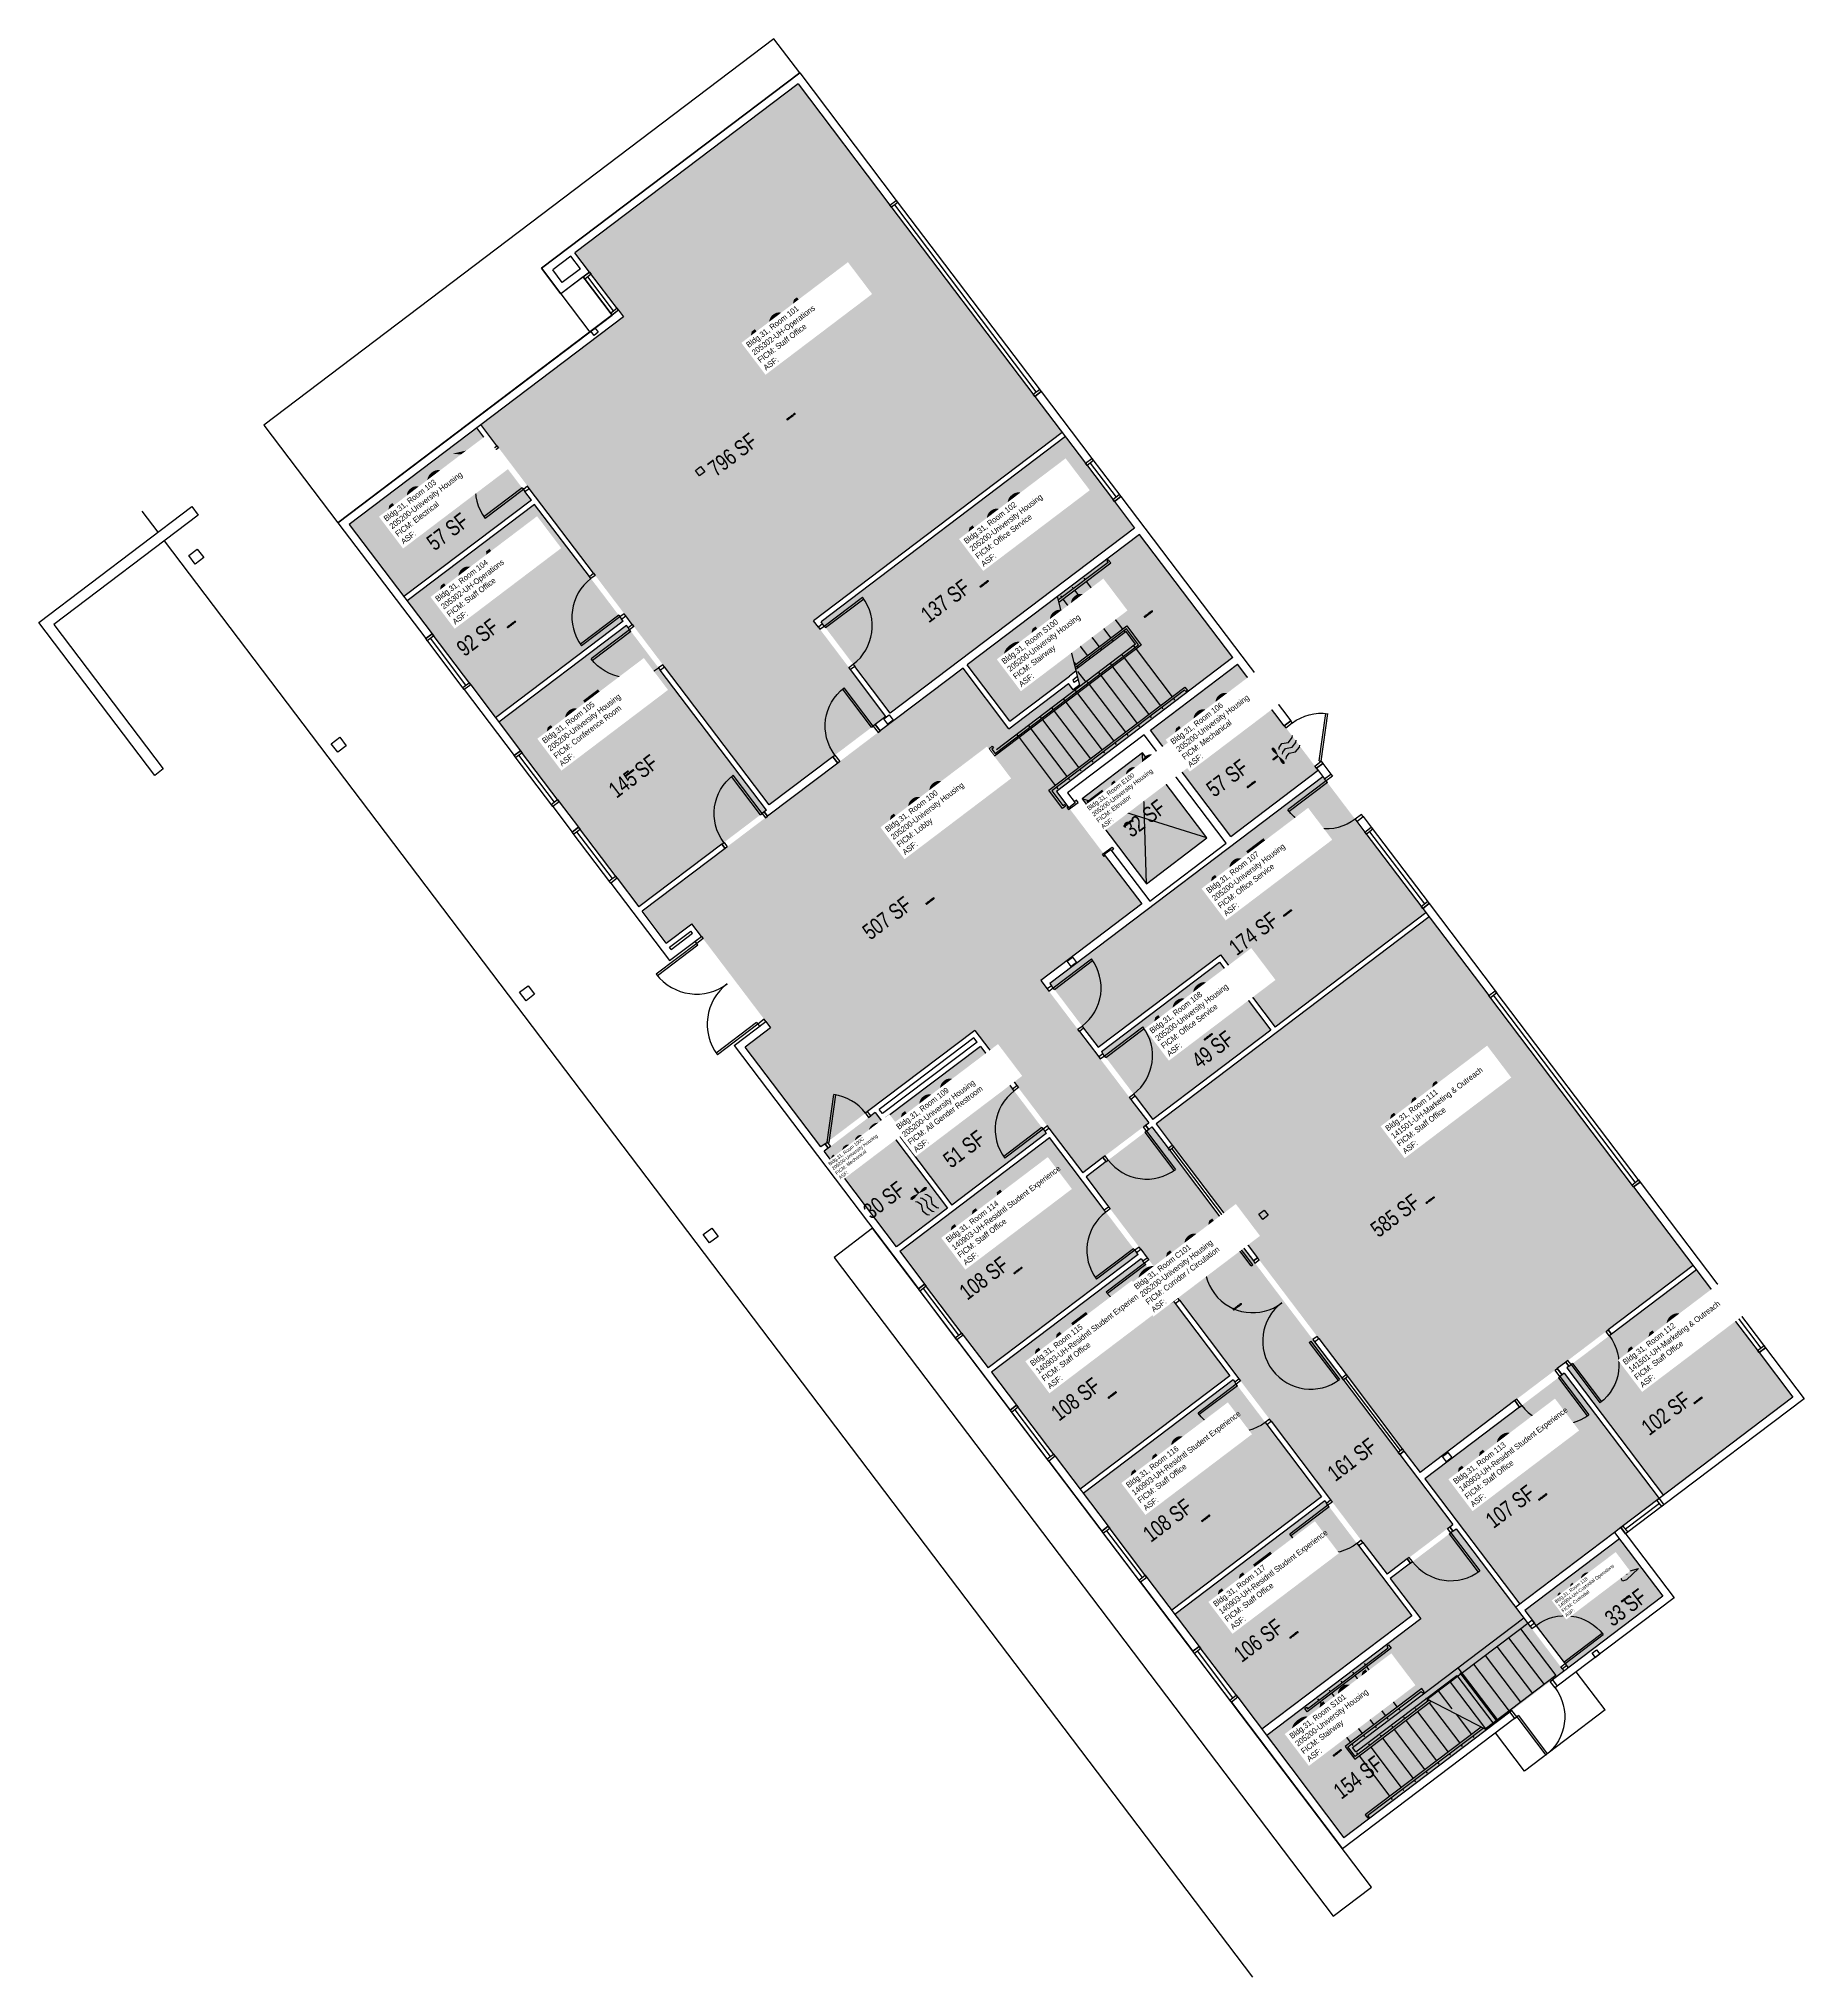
# Model space of a CAD drawing. Header units: inches. Extents: x 69224646 to 69225970, y 27679651 to 27681105.
import ezdxf
from ezdxf.enums import TextEntityAlignment as Align

# ---------------------------------------------------------------- set-up
doc = ezdxf.new("R2010")
doc.units = ezdxf.units.IN
doc.header["$LTSCALE"] = 10
doc.header["$MEASUREMENT"] = 0
doc.layers.get('0').update_dxf_attribs({"linetype": 'CONTINUOUS'})
for name, color, linetype in [('A-DOOR', 2, 'CONTINUOUS'), ('A-FLOR', 3, 'CONTINUOUS'), ('A-GLAZ', 1, 'CONTINUOUS'), ('A-IDEN-ICON', 4, 'CONTINUOUS'), ('A-IDEN-RNUM', 7, 'CONTINUOUS'), ('A-IDEN-SNUM', 4, 'CONTINUOUS'), ('A-IDEN-VNUM', 4, 'CONTINUOUS'), ('A-ROOF', 2, 'CONTINUOUS'), ('A-WALL', 5, 'CONTINUOUS'), ('AREA-TEXT', 3, 'CONTINUOUS'), ('Rooms-Category-Color', 7, 'CONTINUOUS'), ('Rooms-College-Color', 7, 'CONTINUOUS'), ('Rooms-Department-Color', 7, 'CONTINUOUS'), ('Rooms-Division-Color', 7, 'CONTINUOUS'), ('Rooms-Information', 7, 'CONTINUOUS')]:
    doc.layers.add(name, color=color, linetype=linetype)
doc.styles.add('CP_AREA', font='arial.ttf', dxfattribs={"height": 15})
doc.styles.add('CP_ROOMVNUMBER', font='arial.ttf', dxfattribs={"width": 0.85, "height": 0.075})
doc.styles.add('ROOMSNUMBER', font='TXT.SHX', dxfattribs={"height": 1})

# ---------------------------------------------------------------- blocks, each defined once
blk = doc.blocks.new('CPCUST')
for p, q in [((0.0171, -0.0639), (0.02, -0.0466)), ((0.0358, -0.0705), (0.0171, -0.0639)), ((0.0262, -0.0408), (0.0446, -0.0406)), ((0.0297, -0.0341), (0.0376, -0.0302)), ((0.1117, -0.0625), (0.0358, -0.0705)), ((0.0376, -0.0302), (0.0533, -0.0324)), ((0.0446, -0.0406), (0.0543, -0.0505)), ((0.0533, -0.0324), (0.0745, -0.0479)), ((0.0745, -0.0479), (0.1117, -0.0625))]:
    blk.add_line(p, q)
at = {"const_width": 0.015}
blk.add_lwpolyline([(-0.03, 0.05), (0.01, -0.0193)], dxfattribs=at)
at = {"const_width": 0.0075}
blk.add_lwpolyline([(-0.0332, 0.0481, 1), (-0.0268, 0.0519, 1)], format="xyb", close=True, dxfattribs=at)
blk.add_circle((0.0158, -0.0313), 0.0141)
blk = doc.blocks.new('CPELECT')
blk.add_lwpolyline([(0.062, 0.063, 0, 0.03, 0), (0.01, -0.017, 0.03, 0.03, 0), (-0.01, 0.007, 0.03, 0, 0), (-0.062, -0.073, 0.03, 0, 0)], format="xyseb")
blk = doc.blocks.new('CPMECH')
for p, q in [((0.005, 0.025), (0.015, 0.035)), ((0.015, 0.035), (0.045, 0.045)), ((0.015, -0.005), (0.045, 0.005)), ((0.045, 0.045), (0.085, 0.025)), ((0.045, 0.005), (0.085, -0.015)), ((0.085, 0.025), (0.125, 0.035)), ((0.125, 0.035), (0.135, 0.045)), ((0.125, -0.005), (0.135, 0.005)), ((0.005, -0.015), (0.015, -0.005)), ((0.005, -0.055), (0.015, -0.045)), ((0.015, -0.045), (0.045, -0.035)), ((0.045, -0.035), (0.085, -0.055)), ((0.085, -0.015), (0.125, -0.005)), ((0.085, -0.055), (0.125, -0.045)), ((0.125, -0.045), (0.135, -0.035))]:
    blk.add_line(p, q)
at = {"const_width": 0.0075}
blk.add_lwpolyline([(-0.068, -0.007, 1), (-0.062, -0.003, 1)], format="xyb", close=True, dxfattribs=at)
at = {"const_width": 0.015}
blk.add_lwpolyline([(-0.025, -0.005), (-0.065, -0.005)], dxfattribs=at)
for points in [[(-0.025, -0.005, 0, 0.02, 0), (-0.025, 0.035, 0.02, 0.02, 0), (-0.025, 0.055, 0.02, 0, 0), (-0.025, 0.065, 0, 0, 0)], [(-0.025, -0.005, 0, 0.02, 0), (-0.025, -0.045, 0.02, 0.02, 0), (-0.025, -0.065, 0.02, 0, 0), (-0.025, -0.075, 0, 0, 0)]]:
    blk.add_lwpolyline(points, format="xyseb")
blk = doc.blocks.new('d3f')
for p, q in [((0, 0), (0, 36)), ((1.5, 0), (1.5, 36)), ((1.5, 0), (0, 0)), ((0, 0), (0, 0))]:
    blk.add_line(p, q)
blk.add_arc((0, 0), 36, 0, 90)
blk = doc.blocks.new('d6f')
for p, q in [((0, 0), (0, 36)), ((1.5, 0), (1.5, 36)), ((70.5, 0), (70.5, 36)), ((72, 0), (72, 36)), ((1.5, 0), (0, 0)), ((70.5, 0), (72, 0))]:
    blk.add_line(p, q)
for centre, start, end in [((0, 0), 0, 90), ((72, 0), 90, 180)]:
    blk.add_arc(centre, 36, start, end)
blk = doc.blocks.new('d3f45d')
for p, q in [((0, 0), (25.5, 25.5)), ((1.1, -1.1), (26.5, 24.4)), ((1.1, -1.1), (0, 0))]:
    blk.add_line(p, q)
blk.add_arc((0, 0), 36, 0, 45)
blk = doc.blocks.new('d6f180d')
for p, q in [((0, 3.5), (-36, 3.5)), ((0, 2), (-36, 2)), ((0, 3.5), (0, 2)), ((72, 3.5), (108, 3.5)), ((72, 3.5), (72, 2)), ((72, 2), (108, 2))]:
    blk.add_line(p, q)
for centre in [(0, 2), (72, 2)]:
    blk.add_arc(centre, 36, 0, 180)
blk = doc.blocks.new('COL6X6')
blk.add_lwpolyline([(-3, 3), (3, 3), (3, -3), (-3, -3)], close=True)
blk = doc.blocks.new('COL8X8')
blk.add_lwpolyline([(-4, 4), (4, 4), (4, -4), (-4, -4)], close=True)
blk = doc.blocks.new('CPBATH')
at = {"color": 0, "linetype": 'ByBlock', "const_width": 0.0127}
for points in [[(0.0571, 0.0168, 0.861492), (-0.0551, 0, 1)], [(-0.0551, 0, 0.726902), (0.0487, -0.0337, 1)], [(0.0571, 0.0168, 0.729002), (-0.0084, -0.0042, 1)], [(-0.0084, -0.0042, 0.609468), (0.0487, -0.0337, 1)]]:
    blk.add_lwpolyline(points, format="xyb", dxfattribs=at)
at = {"color": 0, "linetype": 'ByBlock', "const_width": 0.00637}
for points in [[(0.0544, 0.0152, 1), (0.0599, 0.0184, 1)], [(0.0459, -0.0353, 1), (0.0515, -0.0321, 1)]]:
    blk.add_lwpolyline(points, format="xyb", close=True, dxfattribs=at)

msp = doc.modelspace()

# ---------------------------------------------------------------- hatches: boundary and pattern name
at = {"layer": 'Rooms-Category-Color', "true_color": 0xfa9ba3}
for points in [[(69225215.3, 27681071.2), (69225413.4, 27680809.7), (69225226.9, 27680668.4), (69225281.2, 27680596.7), (69225193.5, 27680530.3), (69224977.4, 27680815.7), (69225084.2, 27680896.6), (69225047.9, 27680944.4)], [(69225415.8, 27680806.6), (69225467.7, 27680738), (69225284.4, 27680599.1), (69225232.5, 27680667.7)], [(69225017.6, 27680755.8), (69225084.1, 27680668.2), (69224988.4, 27680595.7), (69224922, 27680683.4)], [(69225086.5, 27680665), (69225191.5, 27680526.3), (69225095.9, 27680453.8), (69224990.8, 27680592.5)], [(69225404.2, 27680396.3), (69225440.4, 27680348.5), (69225532.1, 27680417.9), (69225573.1, 27680363.7), (69225686.3, 27680449.4), (69225609, 27680551.5)], [(69225688.7, 27680446.3), (69225886.8, 27680184.8), (69225681.9, 27680029.6), (69225483.9, 27680291.1)], [(69225531.3, 27680412.3), (69225569.9, 27680361.3), (69225481.4, 27680294.3), (69225442.8, 27680345.3)], [(69225403.9, 27680280.7), (69225470.3, 27680193), (69225357.9, 27680107.9), (69225291.5, 27680195.6)], [(69225472.7, 27680189.8), (69225539.2, 27680102.1), (69225426.8, 27680017), (69225360.4, 27680104.7)], [(69225889.2, 27680181.6), (69225961.6, 27680086), (69225864.4, 27680012.3), (69225791.9, 27680107.9)], [(69225790, 27680103.9), (69225861.2, 27680009.9), (69225756.8, 27679930.8), (69225685.5, 27680024.8)], [(69225541.6, 27680098.9), (69225608, 27680011.3), (69225495.6, 27679926.1), (69225429.2, 27680013.8)], [(69225610.4, 27680008.1), (69225675.6, 27679922), (69225563.2, 27679836.8), (69225498, 27679922.9)]]:
    msp.add_hatch(color=241, dxfattribs=at).paths.add_polyline_path(points)
at = {"layer": 'Rooms-Category-Color', "true_color": 0xadadad}
for points in [[(69224974.2, 27680813.2), (69225015.2, 27680759), (69224919.6, 27680686.6), (69224878.5, 27680740.8)], [(69225409.1, 27680540.5), (69225541.4, 27680640.8), (69225471.3, 27680733.2), (69225342.2, 27680635.4), (69225374.2, 27680593.2), (69225424, 27680630.8), (69225426.6, 27680620.3), (69225421.7, 27680616.6), (69225418.1, 27680621.4), (69225373.4, 27680587.5)], [(69225373.4, 27680587.5), (69225339, 27680633), (69225098.3, 27680450.6), (69225116.4, 27680426.7), (69225135.5, 27680441.2), (69225194.7, 27680363.1), (69225175.6, 27680348.6), (69225232.3, 27680273.7), (69225347.9, 27680361.2), (69225428.8, 27680254.4), (69225478.3, 27680291.8), (69225397.3, 27680398.7), (69225473.1, 27680456), (69225409.1, 27680540.5)], [(69225545, 27680636), (69225605.4, 27680556.3), (69225540, 27680506.7), (69225479.7, 27680586.5)], [(69225473.7, 27680569.4), (69225522, 27680505.7), (69225476.6, 27680471.2), (69225428.3, 27680535)], [(69225352, 27680349.2), (69225401.5, 27680283.9), (69225330.6, 27680230.1), (69225281, 27680295.5)], [(69225273, 27680299.5), (69225234.8, 27680270.5), (69225289.1, 27680198.7), (69225327.4, 27680227.7)], [(69225480.7, 27680288.7), (69225431.3, 27680251.2), (69225657.1, 27679953.1), (69225706.5, 27679990.5)], [(69225708.9, 27679987.3), (69225659.5, 27679949.9), (69225682.4, 27679919.6), (69225566.9, 27679832.1), (69225624.8, 27679755.5), (69225789.8, 27679880.5)], [(69225831.4, 27679979.7), (69225864, 27679936.7), (69225793, 27679882.9), (69225760.4, 27679926)]]:
    msp.add_hatch(color=253, dxfattribs=at).paths.add_polyline_path(points)
at = {"layer": 'Rooms-College-Color', "true_color": 0xadadad}
for points in [[(69225215.3, 27681071.2), (69225413.4, 27680809.7), (69225226.9, 27680668.4), (69225281.2, 27680596.7), (69225193.5, 27680530.3), (69224977.4, 27680815.7), (69225084.2, 27680896.6), (69225047.9, 27680944.4)], [(69224974.2, 27680813.2), (69225015.2, 27680759), (69224919.6, 27680686.6), (69224878.5, 27680740.8)], [(69225415.8, 27680806.6), (69225467.7, 27680738), (69225284.4, 27680599.1), (69225232.5, 27680667.7)], [(69225017.6, 27680755.8), (69225084.1, 27680668.2), (69224988.4, 27680595.7), (69224922, 27680683.4)], [(69225409.1, 27680540.5), (69225541.4, 27680640.8), (69225471.3, 27680733.2), (69225342.2, 27680635.4), (69225374.2, 27680593.2), (69225424, 27680630.8), (69225426.6, 27680620.3), (69225421.7, 27680616.6), (69225418.1, 27680621.4), (69225373.4, 27680587.5)], [(69225086.5, 27680665), (69225191.5, 27680526.3), (69225095.9, 27680453.8), (69224990.8, 27680592.5)], [(69225373.4, 27680587.5), (69225339, 27680633), (69225098.3, 27680450.6), (69225116.4, 27680426.7), (69225135.5, 27680441.2), (69225194.7, 27680363.1), (69225175.6, 27680348.6), (69225232.3, 27680273.7), (69225347.9, 27680361.2), (69225428.8, 27680254.4), (69225478.3, 27680291.8), (69225397.3, 27680398.7), (69225473.1, 27680456), (69225409.1, 27680540.5)], [(69225545, 27680636), (69225605.4, 27680556.3), (69225540, 27680506.7), (69225479.7, 27680586.5)], [(69225473.7, 27680569.4), (69225522, 27680505.7), (69225476.6, 27680471.2), (69225428.3, 27680535)], [(69225404.2, 27680396.3), (69225440.4, 27680348.5), (69225532.1, 27680417.9), (69225573.1, 27680363.7), (69225686.3, 27680449.4), (69225609, 27680551.5)], [(69225688.7, 27680446.3), (69225886.8, 27680184.8), (69225681.9, 27680029.6), (69225483.9, 27680291.1)], [(69225531.3, 27680412.3), (69225569.9, 27680361.3), (69225481.4, 27680294.3), (69225442.8, 27680345.3)], [(69225352, 27680349.2), (69225401.5, 27680283.9), (69225330.6, 27680230.1), (69225281, 27680295.5)], [(69225273, 27680299.5), (69225234.8, 27680270.5), (69225289.1, 27680198.7), (69225327.4, 27680227.7)], [(69225403.9, 27680280.7), (69225470.3, 27680193), (69225357.9, 27680107.9), (69225291.5, 27680195.6)], [(69225480.7, 27680288.7), (69225431.3, 27680251.2), (69225657.1, 27679953.1), (69225706.5, 27679990.5)], [(69225472.7, 27680189.8), (69225539.2, 27680102.1), (69225426.8, 27680017), (69225360.4, 27680104.7)], [(69225889.2, 27680181.6), (69225961.6, 27680086), (69225864.4, 27680012.3), (69225791.9, 27680107.9)], [(69225790, 27680103.9), (69225861.2, 27680009.9), (69225756.8, 27679930.8), (69225685.5, 27680024.8)], [(69225541.6, 27680098.9), (69225608, 27680011.3), (69225495.6, 27679926.1), (69225429.2, 27680013.8)], [(69225610.4, 27680008.1), (69225675.6, 27679922), (69225563.2, 27679836.8), (69225498, 27679922.9)], [(69225708.9, 27679987.3), (69225659.5, 27679949.9), (69225682.4, 27679919.6), (69225566.9, 27679832.1), (69225624.8, 27679755.5), (69225789.8, 27679880.5)], [(69225831.4, 27679979.7), (69225864, 27679936.7), (69225793, 27679882.9), (69225760.4, 27679926)]]:
    msp.add_hatch(color=253, dxfattribs=at).paths.add_polyline_path(points)
at = {"layer": 'Rooms-Department-Color', "true_color": 0x604aed}
for points in [[(69225215.3, 27681071.2), (69225413.4, 27680809.7), (69225226.9, 27680668.4), (69225281.2, 27680596.7), (69225193.5, 27680530.3), (69224977.4, 27680815.7), (69225084.2, 27680896.6), (69225047.9, 27680944.4)], [(69225415.8, 27680806.6), (69225467.7, 27680738), (69225284.4, 27680599.1), (69225232.5, 27680667.7)], [(69225017.6, 27680755.8), (69225084.1, 27680668.2), (69224988.4, 27680595.7), (69224922, 27680683.4)], [(69225086.5, 27680665), (69225191.5, 27680526.3), (69225095.9, 27680453.8), (69224990.8, 27680592.5)], [(69225404.2, 27680396.3), (69225440.4, 27680348.5), (69225532.1, 27680417.9), (69225573.1, 27680363.7), (69225686.3, 27680449.4), (69225609, 27680551.5)], [(69225688.7, 27680446.3), (69225886.8, 27680184.8), (69225681.9, 27680029.6), (69225483.9, 27680291.1)], [(69225531.3, 27680412.3), (69225569.9, 27680361.3), (69225481.4, 27680294.3), (69225442.8, 27680345.3)], [(69225403.9, 27680280.7), (69225470.3, 27680193), (69225357.9, 27680107.9), (69225291.5, 27680195.6)], [(69225472.7, 27680189.8), (69225539.2, 27680102.1), (69225426.8, 27680017), (69225360.4, 27680104.7)], [(69225889.2, 27680181.6), (69225961.6, 27680086), (69225864.4, 27680012.3), (69225791.9, 27680107.9)], [(69225790, 27680103.9), (69225861.2, 27680009.9), (69225756.8, 27679930.8), (69225685.5, 27680024.8)], [(69225541.6, 27680098.9), (69225608, 27680011.3), (69225495.6, 27679926.1), (69225429.2, 27680013.8)], [(69225610.4, 27680008.1), (69225675.6, 27679922), (69225563.2, 27679836.8), (69225498, 27679922.9)]]:
    msp.add_hatch(color=173, dxfattribs=at).paths.add_polyline_path(points)
at = {"layer": 'Rooms-Department-Color', "true_color": 0xacacac}
for points in [[(69224974.2, 27680813.2), (69225015.2, 27680759), (69224919.6, 27680686.6), (69224878.5, 27680740.8)], [(69225409.1, 27680540.5), (69225541.4, 27680640.8), (69225471.3, 27680733.2), (69225342.2, 27680635.4), (69225374.2, 27680593.2), (69225424, 27680630.8), (69225426.6, 27680620.3), (69225421.7, 27680616.6), (69225418.1, 27680621.4), (69225373.4, 27680587.5)], [(69225373.4, 27680587.5), (69225339, 27680633), (69225098.3, 27680450.6), (69225116.4, 27680426.7), (69225135.5, 27680441.2), (69225194.7, 27680363.1), (69225175.6, 27680348.6), (69225232.3, 27680273.7), (69225347.9, 27680361.2), (69225428.8, 27680254.4), (69225478.3, 27680291.8), (69225397.3, 27680398.7), (69225473.1, 27680456), (69225409.1, 27680540.5)], [(69225545, 27680636), (69225605.4, 27680556.3), (69225540, 27680506.7), (69225479.7, 27680586.5)], [(69225473.7, 27680569.4), (69225522, 27680505.7), (69225476.6, 27680471.2), (69225428.3, 27680535)], [(69225352, 27680349.2), (69225401.5, 27680283.9), (69225330.6, 27680230.1), (69225281, 27680295.5)], [(69225273, 27680299.5), (69225234.8, 27680270.5), (69225289.1, 27680198.7), (69225327.4, 27680227.7)], [(69225480.7, 27680288.7), (69225431.3, 27680251.2), (69225657.1, 27679953.1), (69225706.5, 27679990.5)], [(69225708.9, 27679987.3), (69225659.5, 27679949.9), (69225682.4, 27679919.6), (69225566.9, 27679832.1), (69225624.8, 27679755.5), (69225789.8, 27679880.5)], [(69225831.4, 27679979.7), (69225864, 27679936.7), (69225793, 27679882.9), (69225760.4, 27679926)]]:
    msp.add_hatch(color=253, dxfattribs=at).paths.add_polyline_path(points)
at = {"layer": 'Rooms-Division-Color', "true_color": 0x604aed}
for points in [[(69225215.3, 27681071.2), (69225413.4, 27680809.7), (69225226.9, 27680668.4), (69225281.2, 27680596.7), (69225193.5, 27680530.3), (69224977.4, 27680815.7), (69225084.2, 27680896.6), (69225047.9, 27680944.4)], [(69225415.8, 27680806.6), (69225467.7, 27680738), (69225284.4, 27680599.1), (69225232.5, 27680667.7)], [(69225017.6, 27680755.8), (69225084.1, 27680668.2), (69224988.4, 27680595.7), (69224922, 27680683.4)], [(69225086.5, 27680665), (69225191.5, 27680526.3), (69225095.9, 27680453.8), (69224990.8, 27680592.5)], [(69225404.2, 27680396.3), (69225440.4, 27680348.5), (69225532.1, 27680417.9), (69225573.1, 27680363.7), (69225686.3, 27680449.4), (69225609, 27680551.5)], [(69225688.7, 27680446.3), (69225886.8, 27680184.8), (69225681.9, 27680029.6), (69225483.9, 27680291.1)], [(69225531.3, 27680412.3), (69225569.9, 27680361.3), (69225481.4, 27680294.3), (69225442.8, 27680345.3)], [(69225403.9, 27680280.7), (69225470.3, 27680193), (69225357.9, 27680107.9), (69225291.5, 27680195.6)], [(69225472.7, 27680189.8), (69225539.2, 27680102.1), (69225426.8, 27680017), (69225360.4, 27680104.7)], [(69225889.2, 27680181.6), (69225961.6, 27680086), (69225864.4, 27680012.3), (69225791.9, 27680107.9)], [(69225790, 27680103.9), (69225861.2, 27680009.9), (69225756.8, 27679930.8), (69225685.5, 27680024.8)], [(69225541.6, 27680098.9), (69225608, 27680011.3), (69225495.6, 27679926.1), (69225429.2, 27680013.8)], [(69225610.4, 27680008.1), (69225675.6, 27679922), (69225563.2, 27679836.8), (69225498, 27679922.9)]]:
    msp.add_hatch(color=173, dxfattribs=at).paths.add_polyline_path(points)
at = {"layer": 'Rooms-Division-Color', "true_color": 0xadadad}
for points in [[(69224974.2, 27680813.2), (69225015.2, 27680759), (69224919.6, 27680686.6), (69224878.5, 27680740.8)], [(69225409.1, 27680540.5), (69225541.4, 27680640.8), (69225471.3, 27680733.2), (69225342.2, 27680635.4), (69225374.2, 27680593.2), (69225424, 27680630.8), (69225426.6, 27680620.3), (69225421.7, 27680616.6), (69225418.1, 27680621.4), (69225373.4, 27680587.5)], [(69225373.4, 27680587.5), (69225339, 27680633), (69225098.3, 27680450.6), (69225116.4, 27680426.7), (69225135.5, 27680441.2), (69225194.7, 27680363.1), (69225175.6, 27680348.6), (69225232.3, 27680273.7), (69225347.9, 27680361.2), (69225428.8, 27680254.4), (69225478.3, 27680291.8), (69225397.3, 27680398.7), (69225473.1, 27680456), (69225409.1, 27680540.5)], [(69225545, 27680636), (69225605.4, 27680556.3), (69225540, 27680506.7), (69225479.7, 27680586.5)], [(69225473.7, 27680569.4), (69225522, 27680505.7), (69225476.6, 27680471.2), (69225428.3, 27680535)], [(69225352, 27680349.2), (69225401.5, 27680283.9), (69225330.6, 27680230.1), (69225281, 27680295.5)], [(69225273, 27680299.5), (69225234.8, 27680270.5), (69225289.1, 27680198.7), (69225327.4, 27680227.7)], [(69225480.7, 27680288.7), (69225431.3, 27680251.2), (69225657.1, 27679953.1), (69225706.5, 27679990.5)], [(69225708.9, 27679987.3), (69225659.5, 27679949.9), (69225682.4, 27679919.6), (69225566.9, 27679832.1), (69225624.8, 27679755.5), (69225789.8, 27679880.5)], [(69225831.4, 27679979.7), (69225864, 27679936.7), (69225793, 27679882.9), (69225760.4, 27679926)]]:
    msp.add_hatch(color=253, dxfattribs=at).paths.add_polyline_path(points)

# ---------------------------------------------------------------- linework, layer by layer
at = {"layer": 'A-DOOR'}
for points in [[(69224987.4, 27680795.7), (69224986.2, 27680797.3), (69224989.4, 27680799.7), (69224990.6, 27680798.1)], [(69225013.6, 27680767.8), (69225012.4, 27680769.4), (69225009.2, 27680767), (69225010.4, 27680765.4)], [(69225059.9, 27680700.1), (69225058.7, 27680701.6), (69225061.9, 27680704.1), (69225063.1, 27680702.5)], [(69225086, 27680672.2), (69225084.8, 27680673.8), (69225081.6, 27680671.4), (69225082.8, 27680669.8)], [(69225088.9, 27680661.8), (69225087.7, 27680663.4), (69225090.9, 27680665.8), (69225092.1, 27680664.2)], [(69225234.9, 27680664.5), (69225233.7, 27680666.1), (69225230.5, 27680663.7), (69225231.7, 27680662.1)], [(69225110.6, 27680633.1), (69225111.8, 27680631.5), (69225115, 27680633.9), (69225113.8, 27680635.5)], [(69225256.6, 27680635.8), (69225257.8, 27680634.2), (69225254.6, 27680631.8), (69225253.4, 27680633.4)], [(69225276.9, 27680585.9), (69225273.2, 27680590.7), (69225271.6, 27680589.5), (69225275.3, 27680584.7)], [(69225586, 27680591.8), (69225584.8, 27680593.4), (69225580, 27680589.7), (69225581.2, 27680588.1)], [(69225242.9, 27680567.7), (69225246.6, 27680562.9), (69225245, 27680561.7), (69225241.3, 27680566.5)], [(69225607.8, 27680563.1), (69225609, 27680561.5), (69225604.2, 27680557.9), (69225603, 27680559.4)], [(69225611.4, 27680548.3), (69225610.2, 27680549.9), (69225615, 27680553.5), (69225616.2, 27680551.9)], [(69225192.4, 27680521.9), (69225189.9, 27680525.1), (69225188.3, 27680523.9), (69225190.8, 27680520.7)], [(69225639.2, 27680521.6), (69225638, 27680523.2), (69225633.2, 27680519.6), (69225634.4, 27680518)], [(69225160.5, 27680497.7), (69225158.1, 27680500.9), (69225159.7, 27680502.1), (69225162.1, 27680498.9)], [(69225139.2, 27680426.4), (69225138, 27680428), (69225142.8, 27680431.6), (69225144, 27680430)], [(69225406.6, 27680393.1), (69225405.4, 27680394.7), (69225402.2, 27680392.3), (69225403.4, 27680390.7)], [(69225185.1, 27680365.8), (69225186.3, 27680364.3), (69225191.1, 27680367.9), (69225189.9, 27680369.5)], [(69225426.3, 27680360.4), (69225425.1, 27680362), (69225428.3, 27680364.4), (69225429.5, 27680362.8)], [(69225445.2, 27680342.1), (69225444, 27680343.7), (69225440.8, 27680341.3), (69225442, 27680339.7)], [(69225377.3, 27680315.8), (69225376.1, 27680317.4), (69225379.3, 27680319.8), (69225380.5, 27680318.2)], [(69225467, 27680313.4), (69225468.2, 27680311.8), (69225465, 27680309.4), (69225463.8, 27680311)], [(69225265.8, 27680299), (69225268.2, 27680295.8), (69225269.8, 27680297), (69225267.4, 27680300.2)], [(69225399.1, 27680287.1), (69225400.3, 27680285.5), (69225403.5, 27680287.9), (69225402.3, 27680289.5)], [(69225475.9, 27680290), (69225478.3, 27680286.8), (69225476.7, 27680285.6), (69225474.3, 27680288.8)], [(69225237.1, 27680277.3), (69225239.5, 27680274.1), (69225237.9, 27680272.9), (69225235.5, 27680276.1)], [(69225448, 27680263.9), (69225445.6, 27680267.1), (69225444, 27680265.9), (69225446.4, 27680262.7)], [(69225446.2, 27680224.9), (69225445, 27680226.5), (69225448.2, 27680228.9), (69225449.4, 27680227.3)], [(69225467.9, 27680196.2), (69225469.1, 27680194.6), (69225472.3, 27680197), (69225471.1, 27680198.6)], [(69225475.2, 27680186.6), (69225474, 27680188.2), (69225477.1, 27680190.6), (69225478.4, 27680189)], [(69225556.8, 27680188.2), (69225558, 27680186.6), (69225561.2, 27680189), (69225559.9, 27680190.6)], [(69225501.3, 27680158.8), (69225500.1, 27680160.3), (69225496.9, 27680157.9), (69225498.1, 27680156.3)], [(69225601.4, 27680129.2), (69225602.6, 27680127.6), (69225605.8, 27680130.1), (69225604.6, 27680131.6)], [(69225823, 27680136.5), (69225825.4, 27680133.3), (69225823.8, 27680132.1), (69225821.4, 27680135.3)], [(69225544, 27680095.8), (69225542.8, 27680097.4), (69225546, 27680099.8), (69225547.2, 27680098.2)], [(69225786.8, 27680101.5), (69225783.2, 27680106.3), (69225784.7, 27680107.5), (69225788.4, 27680102.7)], [(69225795.1, 27680110.4), (69225792.7, 27680113.5), (69225791.1, 27680112.3), (69225793.5, 27680109.2)], [(69225758.1, 27680079.8), (69225754.5, 27680084.6), (69225752.9, 27680083.4), (69225756.5, 27680078.6)], [(69225565.7, 27680067.1), (69225566.9, 27680065.5), (69225570.1, 27680067.9), (69225568.9, 27680069.5)], [(69225612.8, 27680004.9), (69225611.6, 27680006.5), (69225614.8, 27680008.9), (69225616, 27680007.3)], [(69225704.9, 27679984.3), (69225702.5, 27679987.5), (69225704.1, 27679988.7), (69225706.5, 27679985.5)], [(69225634.6, 27679976.2), (69225635.8, 27679974.6), (69225639, 27679977), (69225637.8, 27679978.6)], [(69225676.2, 27679962.6), (69225673.8, 27679965.8), (69225672.2, 27679964.6), (69225674.6, 27679961.4)], [(69225768.9, 27679914.8), (69225767.7, 27679916.4), (69225764.5, 27679914), (69225765.7, 27679912.4)], [(69225790.6, 27679886.1), (69225791.8, 27679884.5), (69225788.6, 27679882.1), (69225787.4, 27679883.7)], [(69225781.1, 27679873.9), (69225784.7, 27679869.1), (69225783.1, 27679867.9), (69225779.5, 27679872.7)], [(69225754.4, 27679846.2), (69225750.8, 27679850.9), (69225749.2, 27679849.7), (69225752.8, 27679845)]]:
    msp.add_lwpolyline(points, close=True, dxfattribs=at)
for points in [[(69225417.8, 27680529), (69225417, 27680528.4), (69225418.2, 27680526.8), (69225425.4, 27680532.2), (69225424.2, 27680533.8), (69225422.6, 27680532.6)], [(69225445.6, 27680492.3), (69225444.8, 27680491.7), (69225443.6, 27680493.3), (69225450.8, 27680498.7), (69225452, 27680497.1), (69225450.4, 27680495.9)]]:
    msp.add_lwpolyline(points, dxfattribs=at)
at = {"layer": 'A-FLOR'}
for p, q in [((69225429.7, 27680700.4), (69225430.6, 27680699.2)), ((69225431.5, 27680698), (69225458.7, 27680662.2)), ((69225426.9, 27680619.2), (69225410, 27680686.7)), ((69225412.2, 27680687.1), (69225413.1, 27680685.9)), ((69225414, 27680684.7), (69225441.2, 27680648.9)), ((69225420.9, 27680693.8), (69225421.8, 27680692.6)), ((69225422.7, 27680691.4), (69225449.9, 27680655.5)), ((69225415.5, 27680664.5), (69225432.4, 27680642.2)), ((69225461.3, 27680660.4), (69225423.7, 27680631.9)), ((69225450.8, 27680654.3), (69225451.7, 27680653.1)), ((69225459.6, 27680661), (69225460.5, 27680659.8)), ((69225468.5, 27680650.8), (69225461.3, 27680660.4)), ((69225468.5, 27680650.8), (69225364.1, 27680571.7)), ((69225433.3, 27680641), (69225434.2, 27680639.8)), ((69225442.1, 27680647.7), (69225443, 27680646.5)), ((69225458.2, 27680643), (69225459.1, 27680641.8)), ((69225460, 27680640.6), (69225487.2, 27680604.7)), ((69225466.9, 27680649.6), (69225467.9, 27680648.4)), ((69225468.8, 27680647.2), (69225495.9, 27680611.3)), ((69225422.4, 27680637.2), (69225423.6, 27680635.6)), ((69225424.5, 27680634.4), (69225425.4, 27680633.2)), ((69225440.6, 27680629.7), (69225441.6, 27680628.5)), ((69225442.5, 27680627.3), (69225469.6, 27680591.4)), ((69225449.4, 27680636.3), (69225450.3, 27680635.1)), ((69225451.2, 27680633.9), (69225478.4, 27680598.1)), ((69225414.3, 27680609.7), (69225415.2, 27680608.5)), ((69225423.1, 27680616.4), (69225424, 27680615.2)), ((69225424.9, 27680614), (69225452.1, 27680578.1)), ((69225431.9, 27680623), (69225432.8, 27680621.8)), ((69225433.7, 27680620.6), (69225460.9, 27680584.8)), ((69225496.8, 27680610.1), (69225497.7, 27680608.9)), ((69225396.8, 27680596.5), (69225397.7, 27680595.3)), ((69225405.6, 27680603.1), (69225406.5, 27680601.9)), ((69225407.4, 27680600.7), (69225434.6, 27680564.8)), ((69225416.2, 27680607.4), (69225443.3, 27680571.5)), ((69225479.3, 27680596.9), (69225480.2, 27680595.7)), ((69225488.1, 27680603.5), (69225489, 27680602.3)), ((69225379.3, 27680583.2), (69225380.2, 27680582)), ((69225381.1, 27680580.8), (69225408.2, 27680544.9)), ((69225388, 27680589.8), (69225388.9, 27680588.6)), ((69225389.8, 27680587.4), (69225417, 27680551.6)), ((69225398.6, 27680594.1), (69225425.8, 27680558.2)), ((69225461.8, 27680583.6), (69225462.7, 27680582.4)), ((69225470.5, 27680590.2), (69225471.4, 27680589)), ((69225444.2, 27680570.3), (69225445.1, 27680569.1)), ((69225453, 27680576.9), (69225453.9, 27680575.7)), ((69225476.6, 27680471.2), (69225473.7, 27680569.4)), ((69225426.7, 27680557), (69225427.6, 27680555.8)), ((69225435.5, 27680563.6), (69225436.4, 27680562.4)), ((69225409.2, 27680543.7), (69225410.1, 27680542.5)), ((69225417.9, 27680550.4), (69225418.8, 27680549.2)), ((69225522, 27680505.7), (69225428.3, 27680535)), ((69225687.3, 27679859.3), (69225765.8, 27679918.8)), ((69225757.1, 27679912.2), (69225783.6, 27679877.1)), ((69225765.8, 27679918.8), (69225792.4, 27679883.7)), ((69225739.5, 27679898.9), (69225766.1, 27679863.8)), ((69225748.3, 27679905.5), (69225774.9, 27679870.5)), ((69225640, 27679886.2), (69225640.9, 27679885)), ((69225641.8, 27679883.8), (69225664.8, 27679853.5)), ((69225722, 27679885.6), (69225748.6, 27679850.5)), ((69225730.8, 27679892.2), (69225757.3, 27679857.2)), ((69225622.5, 27679872.9), (69225623.4, 27679871.7)), ((69225624.3, 27679870.5), (69225647.2, 27679840.2)), ((69225631.2, 27679879.6), (69225632.1, 27679878.4)), ((69225633, 27679877.2), (69225656, 27679846.9)), ((69225704.5, 27679872.3), (69225731, 27679837.2)), ((69225711.8, 27679879.2), (69225739.6, 27679842.5)), ((69225783.6, 27679877.1), (69225730.7, 27679837)), ((69225604.9, 27679859.6), (69225605.8, 27679858.5)), ((69225606.7, 27679857.3), (69225629.7, 27679827)), ((69225613.7, 27679866.3), (69225614.6, 27679865.1)), ((69225615.5, 27679863.9), (69225638.5, 27679833.6)), ((69225678.2, 27679852.4), (69225679.1, 27679851.2)), ((69225731.6, 27679836.5), (69225686.3, 27679859.8)), ((69225686.9, 27679859), (69225687.8, 27679857.8)), ((69225688.7, 27679856.6), (69225711.7, 27679826.4)), ((69225706, 27679852.1), (69225695.7, 27679865.7)), ((69225648.1, 27679839.1), (69225649, 27679837.9)), ((69225656.9, 27679845.7), (69225657.8, 27679844.5)), ((69225660.6, 27679839.1), (69225661.5, 27679837.9)), ((69225665.7, 27679852.3), (69225666.6, 27679851.1)), ((69225669.4, 27679845.8), (69225670.3, 27679844.6)), ((69225671.2, 27679843.4), (69225694.2, 27679813.1)), ((69225680, 27679850), (69225702.9, 27679819.7)), ((69225709, 27679848.1), (69225720.5, 27679833)), ((69225630.6, 27679825.8), (69225631.5, 27679824.6)), ((69225639.4, 27679832.4), (69225640.3, 27679831.2)), ((69225643.1, 27679825.8), (69225644, 27679824.6)), ((69225644.9, 27679823.4), (69225667.8, 27679793.1)), ((69225651.9, 27679832.5), (69225652.8, 27679831.3)), ((69225653.7, 27679830.1), (69225676.6, 27679799.8)), ((69225662.4, 27679836.7), (69225685.4, 27679806.4)), ((69225712.6, 27679825.2), (69225713.5, 27679824)), ((69225721.4, 27679831.8), (69225722.3, 27679830.6)), ((69225634.3, 27679819.2), (69225635.2, 27679818)), ((69225636.1, 27679816.8), (69225659.1, 27679786.5)), ((69225695.1, 27679811.9), (69225696, 27679810.7)), ((69225703.8, 27679818.5), (69225704.7, 27679817.3)), ((69225677.5, 27679798.6), (69225678.4, 27679797.4)), ((69225686.3, 27679805.2), (69225687.2, 27679804)), ((69225660, 27679785.3), (69225660.9, 27679784.1)), ((69225668.8, 27679792), (69225669.7, 27679790.8))]:
    msp.add_line(p, q, dxfattribs=at)
for points in [[(69225411, 27680682.5), (69225449.9, 27680711.9), (69225448, 27680714.3), (69225446.8, 27680713.4), (69225447.8, 27680712.2), (69225410.6, 27680684.1)], [(69225422.9, 27680635.1), (69225461.9, 27680664.6), (69225472.7, 27680650.2), (69225362.7, 27680566.9), (69225358.5, 27680572.5), (69225360.9, 27680574.3), (69225361.8, 27680573.1), (69225360.6, 27680572.2), (69225363, 27680569), (69225470.6, 27680650.5), (69225461.6, 27680662.5), (69225423.3, 27680633.5)], [(69225688.8, 27679858.6), (69225633.2, 27679816.5), (69225627.8, 27679823.7), (69225682.8, 27679865.3), (69225683.7, 27679864.1), (69225684.9, 27679865), (69225683.1, 27679867.4), (69225625.7, 27679823.9), (69225632.9, 27679814.4), (69225690.3, 27679857.8)], [(69225727.7, 27679838.5), (69225640.7, 27679772.6), (69225642.6, 27679770.2), (69225643.8, 27679771.1), (69225642.8, 27679772.3), (69225729.2, 27679837.7)]]:
    msp.add_lwpolyline(points, dxfattribs=at)
for points in [[(69225416.1, 27680529.6), (69225413.7, 27680527.7), (69225403.5, 27680541.3), (69225505.5, 27680618.6), (69225507.3, 27680616.2), (69225506.1, 27680615.3), (69225505.2, 27680616.5), (69225405.6, 27680541), (69225414, 27680529.8), (69225415.2, 27680530.7)], [(69225428.3, 27680535), (69225476.6, 27680471.2), (69225522, 27680505.7), (69225473.7, 27680569.4)], [(69225658, 27679898), (69225657.1, 27679899.2), (69225658.3, 27679900.1), (69225660.1, 27679897.7), (69225597.2, 27679850), (69225595.4, 27679852.4), (69225596.6, 27679853.3), (69225597.5, 27679852.1)]]:
    msp.add_lwpolyline(points, close=True, dxfattribs=at)
at = {"layer": 'A-GLAZ'}
for p, q in [((69225284.2, 27680980.3), (69225392.9, 27680836.8)), ((69225394, 27680840.2), (69225287.8, 27680980.5)), ((69225288.9, 27680983.9), (69225397.6, 27680840.5)), ((69225080.5, 27680901.4), (69225058.8, 27680930)), ((69225054, 27680926.4), (69225075.8, 27680897.7)), ((69225076.9, 27680901.1), (69225057.6, 27680926.6)), ((69225430.9, 27680786.6), (69225452.6, 27680757.9)), ((69225434.5, 27680786.8), (69225453.8, 27680761.3)), ((69225435.7, 27680790.2), (69225457.4, 27680761.6)), ((69224964.9, 27680616.8), (69224935.9, 27680655.1)), ((69224966.1, 27680620.2), (69224939.5, 27680655.3)), ((69224969.7, 27680620.4), (69224940.7, 27680658.7)), ((69225031.3, 27680529.1), (69225002.3, 27680567.4)), ((69225032.5, 27680532.5), (69225005.9, 27680567.6)), ((69225036.1, 27680532.7), (69225007.1, 27680571)), ((69225074.8, 27680471.7), (69225045.8, 27680510)), ((69225076, 27680475.1), (69225049.4, 27680510.2)), ((69225079.6, 27680475.3), (69225050.6, 27680513.6)), ((69225640.4, 27680510), (69225683.9, 27680452.6)), ((69225644, 27680510.2), (69225685.1, 27680456)), ((69225645.2, 27680513.6), (69225688.7, 27680456.3)), ((69225846.9, 27680247.4), (69225738.2, 27680390.9)), ((69225842.1, 27680243.8), (69225733.4, 27680387.3)), ((69225843.3, 27680247.2), (69225737, 27680387.5)), ((69225495.9, 27680275.1), (69225539.4, 27680217.7)), ((69225492.8, 27680272.7), (69225536.2, 27680215.3)), ((69225495.6, 27680272.3), (69225536.6, 27680218.1)), ((69225334.4, 27680129), (69225305.5, 27680167.2)), ((69225309.1, 27680167.4), (69225335.6, 27680132.4)), ((69225339.2, 27680132.6), (69225310.2, 27680170.8)), ((69225914.6, 27680148.1), (69225936.3, 27680119.4)), ((69225918.2, 27680148.3), (69225937.5, 27680122.8)), ((69225919.3, 27680151.8), (69225941.1, 27680123.1)), ((69225623.2, 27680100.5), (69225666.7, 27680043.1)), ((69225626, 27680100.1), (69225667, 27680045.9)), ((69225626.4, 27680103), (69225669.8, 27680045.6)), ((69225403.3, 27680038.1), (69225374.3, 27680076.3)), ((69225377.9, 27680076.6), (69225404.5, 27680041.5)), ((69225408.1, 27680041.7), (69225379.1, 27680080)), ((69225861.2, 27680009.9), (69225832.5, 27679988.1)), ((69225861.4, 27680006.3), (69225835.9, 27679987)), ((69225864.8, 27680005.1), (69225836.1, 27679983.4)), ((69225472.1, 27679947.2), (69225443.1, 27679985.5)), ((69225446.7, 27679985.7), (69225473.3, 27679950.6)), ((69225476.9, 27679950.8), (69225447.9, 27679989.1)), ((69225545.1, 27679860.8), (69225516.1, 27679899)), ((69225540.3, 27679857.1), (69225511.4, 27679895.4)), ((69225541.5, 27679860.5), (69225515, 27679895.6))]:
    msp.add_line(p, q, dxfattribs=at)
for points in [[(69225288.9, 27680983.9), (69225290.2, 27680982.4), (69225285.4, 27680978.7), (69225284.2, 27680980.3)], [(69225058.8, 27680930), (69225060, 27680928.5), (69225055.2, 27680924.8), (69225054, 27680926.4)], [(69225079.3, 27680902.9), (69225080.5, 27680901.4), (69225075.8, 27680897.7), (69225074.6, 27680899.3)], [(69225396.4, 27680842.1), (69225397.6, 27680840.5), (69225392.9, 27680836.8), (69225391.6, 27680838.4)], [(69225435.7, 27680790.2), (69225436.9, 27680788.7), (69225432.1, 27680785), (69225430.9, 27680786.6)], [(69225456.2, 27680763.1), (69225457.4, 27680761.6), (69225452.6, 27680757.9), (69225451.4, 27680759.5)], [(69224940.7, 27680658.7), (69224941.9, 27680657.1), (69224937.1, 27680653.5), (69224935.9, 27680655.1)], [(69224968.5, 27680622), (69224969.7, 27680620.4), (69224964.9, 27680616.8), (69224963.7, 27680618.4)], [(69225007.1, 27680571), (69225008.3, 27680569.4), (69225003.5, 27680565.8), (69225002.3, 27680567.4)], [(69225034.9, 27680534.3), (69225036.1, 27680532.7), (69225031.3, 27680529.1), (69225030.1, 27680530.7)], [(69225050.6, 27680513.6), (69225051.8, 27680512), (69225047, 27680508.4), (69225045.8, 27680510)], [(69225645.2, 27680513.6), (69225646.4, 27680512.1), (69225641.6, 27680508.4), (69225640.4, 27680510)], [(69225078.4, 27680476.9), (69225079.6, 27680475.3), (69225074.8, 27680471.7), (69225073.6, 27680473.3)], [(69225687.5, 27680457.8), (69225688.7, 27680456.3), (69225683.9, 27680452.6), (69225682.7, 27680454.2)], [(69225738.2, 27680390.9), (69225739.4, 27680389.3), (69225734.6, 27680385.7), (69225733.4, 27680387.3)], [(69225495.9, 27680275.1), (69225497.1, 27680273.5), (69225494, 27680271.1), (69225492.8, 27680272.7)], [(69225845.7, 27680249), (69225846.9, 27680247.4), (69225842.1, 27680243.8), (69225840.9, 27680245.4)], [(69225538.2, 27680219.3), (69225539.4, 27680217.7), (69225536.2, 27680215.3), (69225535, 27680216.9)], [(69225310.2, 27680170.8), (69225311.4, 27680169.2), (69225306.7, 27680165.6), (69225305.5, 27680167.2)], [(69225919.3, 27680151.8), (69225920.5, 27680150.2), (69225915.8, 27680146.5), (69225914.6, 27680148.1)], [(69225338, 27680134.2), (69225339.2, 27680132.6), (69225334.4, 27680129), (69225333.2, 27680130.6)], [(69225939.9, 27680124.7), (69225941.1, 27680123.1), (69225936.3, 27680119.4), (69225935.1, 27680121)], [(69225626.4, 27680103), (69225627.6, 27680101.4), (69225624.4, 27680098.9), (69225623.2, 27680100.5)], [(69225379.1, 27680080), (69225380.3, 27680078.4), (69225375.5, 27680074.8), (69225374.3, 27680076.3)], [(69225406.8, 27680043.3), (69225408.1, 27680041.7), (69225403.3, 27680038.1), (69225402.1, 27680039.7)], [(69225668.6, 27680047.2), (69225669.8, 27680045.6), (69225666.7, 27680043.1), (69225665.4, 27680044.7)], [(69225861.2, 27680009.9), (69225864.8, 27680005.1), (69225863.2, 27680003.9), (69225859.6, 27680008.7)], [(69225447.9, 27679989.1), (69225449.1, 27679987.5), (69225444.3, 27679983.9), (69225443.1, 27679985.5)], [(69225834.1, 27679989.3), (69225837.7, 27679984.6), (69225836.1, 27679983.4), (69225832.5, 27679988.1)], [(69225475.7, 27679952.4), (69225476.9, 27679950.8), (69225472.1, 27679947.2), (69225470.9, 27679948.8)], [(69225516.1, 27679899), (69225517.3, 27679897.4), (69225512.6, 27679893.8), (69225511.4, 27679895.4)], [(69225543.9, 27679862.4), (69225545.1, 27679860.8), (69225540.3, 27679857.1), (69225539.1, 27679858.7)]]:
    msp.add_lwpolyline(points, close=True, dxfattribs=at)
at = {"layer": 'A-ROOF'}
for p, q in [((69225037.3, 27680913.7), (69225059, 27680885)), ((69224722.9, 27680750.8), (69224734.9, 27680734.9)), ((69224739.8, 27680728.5), (69225556.1, 27679650.8)), ((69225425, 27680630.4), (69225431.1, 27680622.4)), ((69225710.2, 27679883), (69225759.6, 27679920.4)), ((69225820.8, 27679851.3), (69225799, 27679880)), ((69225820.8, 27679851.3), (69225760.2, 27679805.4)), ((69225760.2, 27679805.4), (69225738.5, 27679834.1))]:
    msp.add_line(p, q, dxfattribs=at)
for points in [[(69225054, 27680926.4), (69225037.3, 27680913.7), (69225022.8, 27680932.9), (69225216.5, 27681079.6), (69225197.2, 27681105.1), (69224814.6, 27680815.3), (69224870.1, 27680741.9), (69225075.8, 27680897.7)], [(69225242.3, 27680190.9), (69225616.7, 27679696.7), (69225645.4, 27679718.4), (69225271, 27680212.7)]]:
    msp.add_lwpolyline(points, close=True, dxfattribs=at)
at = {"layer": 'A-WALL'}
for p, q in [((69225216.5, 27681079.6), (69225022.8, 27680932.9)), ((69225216.5, 27681079.6), (69225288.9, 27680983.9)), ((69225215.3, 27681071.2), (69225047.9, 27680944.4)), ((69225215.3, 27681071.2), (69225284.2, 27680980.3)), ((69225284.2, 27680980.3), (69225288.9, 27680983.9)), ((69225058.8, 27680930), (69225047.9, 27680944.4)), ((69225022.8, 27680932.9), (69225037.3, 27680913.7)), ((69225044.7, 27680942), (69225031.2, 27680931.7)), ((69225038.4, 27680922.2), (69225031.2, 27680931.7)), ((69225058.8, 27680930), (69225037.3, 27680913.7)), ((69225052, 27680932.4), (69225038.4, 27680922.2)), ((69225052, 27680932.4), (69225044.7, 27680942)), ((69225080.5, 27680901.4), (69224870.1, 27680741.9)), ((69225080.5, 27680901.4), (69225084.2, 27680896.6)), ((69225084.2, 27680896.6), (69224878.5, 27680740.8)), ((69225392.9, 27680836.8), (69225397.6, 27680840.5)), ((69225392.9, 27680836.8), (69225430.9, 27680786.6)), ((69225397.6, 27680840.5), (69225435.7, 27680790.2)), ((69224986.2, 27680797.3), (69224974.2, 27680813.2)), ((69224989.4, 27680799.7), (69224977.4, 27680815.7)), ((69224986.2, 27680797.3), (69224989.4, 27680799.7)), ((69225413.4, 27680809.7), (69225226.9, 27680668.4)), ((69225415.8, 27680806.6), (69225232.5, 27680667.7)), ((69225430.9, 27680786.6), (69225435.7, 27680790.2)), ((69225015.2, 27680759), (69224919.6, 27680686.6)), ((69225017.6, 27680755.8), (69224922, 27680683.4)), ((69225010.4, 27680765.4), (69225013.6, 27680767.8)), ((69225015.2, 27680759), (69225010.4, 27680765.4)), ((69225061.9, 27680704.1), (69225013.6, 27680767.8)), ((69225058.7, 27680701.6), (69225017.6, 27680755.8)), ((69225452.6, 27680757.9), (69225457.4, 27680761.6)), ((69225452.6, 27680757.9), (69225467.7, 27680738)), ((69225457.4, 27680761.6), (69225584.8, 27680593.4)), ((69224870.1, 27680741.9), (69224935.9, 27680655.1)), ((69224878.5, 27680740.8), (69224940.7, 27680658.7)), ((69225467.7, 27680738), (69225284.4, 27680599.1)), ((69225471.3, 27680733.2), (69225410, 27680686.7)), ((69225541.4, 27680640.8), (69225471.3, 27680733.2)), ((69225058.7, 27680701.6), (69225061.9, 27680704.1)), ((69225410, 27680686.7), (69225342.2, 27680635.4)), ((69225084.1, 27680668.2), (69224988.4, 27680595.7)), ((69225082.8, 27680669.8), (69225086, 27680672.2)), ((69225084.1, 27680668.2), (69225082.8, 27680669.8)), ((69225090.9, 27680665.8), (69225086, 27680672.2)), ((69225230.5, 27680663.7), (69225226.9, 27680668.4)), ((69225233.7, 27680666.1), (69225232.5, 27680667.7)), ((69224940.7, 27680658.7), (69224935.9, 27680655.1)), ((69225086.5, 27680665), (69224990.8, 27680592.5)), ((69225087.7, 27680663.4), (69225086.5, 27680665)), ((69225087.7, 27680663.4), (69225090.9, 27680665.8)), ((69225233.7, 27680666.1), (69225230.5, 27680663.7)), ((69225541.4, 27680640.8), (69225409.1, 27680540.5)), ((69225111.8, 27680631.5), (69225115, 27680633.9)), ((69225191.5, 27680526.3), (69225111.8, 27680631.5)), ((69225193.5, 27680530.3), (69225115, 27680633.9)), ((69225257.8, 27680634.2), (69225254.6, 27680631.8)), ((69225281.2, 27680596.7), (69225254.6, 27680631.8)), ((69225284.4, 27680599.1), (69225257.8, 27680634.2)), ((69225339, 27680633), (69225276.9, 27680585.9)), ((69225373.4, 27680587.5), (69225339, 27680633)), ((69225374.2, 27680593.2), (69225342.2, 27680635.4)), ((69225374.2, 27680593.2), (69225418.9, 27680627)), ((69225424, 27680630.8), (69225418.9, 27680627)), ((69225425, 27680626.6), (69225421.3, 27680623.8)), ((69225421.3, 27680623.8), (69225422.5, 27680622.2)), ((69225425.6, 27680624.5), (69225422.5, 27680622.2)), ((69225479.7, 27680586.5), (69225545, 27680636)), ((69225580, 27680589.7), (69225545, 27680636)), ((69224969.7, 27680620.4), (69224964.9, 27680616.8)), ((69224964.9, 27680616.8), (69225002.3, 27680567.4)), ((69224969.7, 27680620.4), (69225007.1, 27680571)), ((69225373.4, 27680587.5), (69225418.1, 27680621.4)), ((69225421.7, 27680616.6), (69225418.1, 27680621.4)), ((69225426.6, 27680620.3), (69225421.7, 27680616.6)), ((69225281.2, 27680596.7), (69225273.2, 27680590.7)), ((69225273.2, 27680590.7), (69225276.9, 27680585.9)), ((69225474.9, 27680582.8), (69225417.5, 27680539.4)), ((69225536.5, 27680501.5), (69225474.9, 27680582.8)), ((69225540, 27680506.7), (69225479.7, 27680586.5)), ((69225580, 27680589.7), (69225584.8, 27680593.4)), ((69225007.1, 27680571), (69225002.3, 27680567.4)), ((69225241.3, 27680566.5), (69225193.5, 27680530.3)), ((69225241.3, 27680566.5), (69225245, 27680561.7)), ((69225245, 27680561.7), (69225192.4, 27680521.9)), ((69225609, 27680551.5), (69225404.2, 27680396.3)), ((69225540, 27680506.7), (69225605.4, 27680556.3)), ((69225604.2, 27680557.9), (69225609, 27680561.5)), ((69225604.2, 27680557.9), (69225610.2, 27680549.9)), ((69225605.4, 27680556.3), (69225604.2, 27680557.9)), ((69225609, 27680561.5), (69225615, 27680553.5)), ((69225610.2, 27680549.9), (69225615, 27680553.5)), ((69225409.1, 27680540.5), (69225418.4, 27680528.2)), ((69225417.5, 27680539.4), (69225423.2, 27680531.8)), ((69225036.1, 27680532.7), (69225031.3, 27680529.1)), ((69225031.3, 27680529.1), (69225045.8, 27680510)), ((69225036.1, 27680532.7), (69225050.6, 27680513.6)), ((69225191.5, 27680526.3), (69225189.9, 27680525.1)), ((69225189.9, 27680525.1), (69225192.4, 27680521.9)), ((69225423.2, 27680531.8), (69225418.4, 27680528.2)), ((69225634.4, 27680518), (69225639.2, 27680521.6)), ((69225639.2, 27680521.6), (69225645.2, 27680513.6)), ((69225050.6, 27680513.6), (69225045.8, 27680510)), ((69225634.4, 27680518), (69225640.4, 27680510)), ((69225640.4, 27680510), (69225645.2, 27680513.6)), ((69225158.1, 27680500.9), (69225095.9, 27680453.8)), ((69225160.5, 27680497.7), (69225098.3, 27680450.6)), ((69225158.1, 27680500.9), (69225160.5, 27680497.7)), ((69225449.8, 27680496.7), (69225445, 27680493.1)), ((69225445, 27680493.1), (69225473.1, 27680456)), ((69225449.8, 27680496.7), (69225479.1, 27680458.1)), ((69225479.1, 27680458.1), (69225536.5, 27680501.5)), ((69225079.6, 27680475.3), (69225074.8, 27680471.7)), ((69225074.8, 27680471.7), (69225118.9, 27680413.5)), ((69225079.6, 27680475.3), (69225095.9, 27680453.8)), ((69225116.4, 27680426.7), (69225098.3, 27680450.6)), ((69225473.1, 27680456), (69225397.3, 27680398.7)), ((69225686.3, 27680449.4), (69225573.1, 27680363.7)), ((69225683.9, 27680452.6), (69225688.7, 27680456.3)), ((69225683.9, 27680452.6), (69225733.4, 27680387.3)), ((69225688.7, 27680456.3), (69225738.2, 27680390.9)), ((69225116.4, 27680426.7), (69225135.5, 27680441.2)), ((69225118.8, 27680423.5), (69225134.8, 27680435.6)), ((69225136, 27680434), (69225134.8, 27680435.6)), ((69225142.8, 27680431.6), (69225135.5, 27680441.2)), ((69225688.7, 27680446.3), (69225483.9, 27680291.1)), ((69225120, 27680421.9), (69225118.8, 27680423.5)), ((69225118.9, 27680413.5), (69225142.8, 27680431.6)), ((69225120, 27680421.9), (69225136, 27680434)), ((69225440.4, 27680348.5), (69225532.1, 27680417.9)), ((69225442.8, 27680345.3), (69225531.3, 27680412.3)), ((69225531.3, 27680412.3), (69225569.9, 27680361.3)), ((69225532.1, 27680417.9), (69225573.1, 27680363.7)), ((69225397.3, 27680398.7), (69225402.2, 27680392.3)), ((69225405.4, 27680394.7), (69225402.2, 27680392.3)), ((69225404.2, 27680396.3), (69225405.4, 27680394.7)), ((69225733.4, 27680387.3), (69225738.2, 27680390.9)), ((69225167.2, 27680349.8), (69225191.1, 27680367.9)), ((69225194.7, 27680363.1), (69225175.6, 27680348.6)), ((69225191.1, 27680367.9), (69225194.7, 27680363.1)), ((69225429.5, 27680362.8), (69225426.3, 27680360.4)), ((69225429.5, 27680362.8), (69225440.4, 27680348.5)), ((69225167.2, 27680349.8), (69225305.5, 27680167.2)), ((69225232.3, 27680273.7), (69225175.6, 27680348.6)), ((69225347.9, 27680361.2), (69225267.4, 27680300.2)), ((69225347.2, 27680355.6), (69225276.2, 27680301.9)), ((69225349.6, 27680352.4), (69225278.6, 27680298.7)), ((69225352, 27680349.2), (69225281, 27680295.5)), ((69225349.6, 27680352.4), (69225347.2, 27680355.6)), ((69225347.9, 27680361.2), (69225379.3, 27680319.8)), ((69225352, 27680349.2), (69225376.1, 27680317.4)), ((69225426.3, 27680360.4), (69225440.8, 27680341.3)), ((69225569.9, 27680361.3), (69225481.4, 27680294.3)), ((69225444, 27680343.7), (69225440.8, 27680341.3)), ((69225442.8, 27680345.3), (69225444, 27680343.7)), ((69225376.1, 27680317.4), (69225379.3, 27680319.8)), ((69225468.2, 27680311.8), (69225465, 27680309.4)), ((69225465, 27680309.4), (69225478.3, 27680291.8)), ((69225468.2, 27680311.8), (69225481.4, 27680294.3)), ((69225269.8, 27680297), (69225267.4, 27680300.2)), ((69225273, 27680299.5), (69225269.8, 27680297)), ((69225273, 27680299.5), (69225327.4, 27680227.7)), ((69225278.6, 27680298.7), (69225276.2, 27680301.9)), ((69225281, 27680295.5), (69225330.6, 27680230.1)), ((69225475.9, 27680290), (69225478.3, 27680291.8)), ((69225478.3, 27680286.8), (69225475.9, 27680290)), ((69225483.9, 27680291.1), (69225495.9, 27680275.1)), ((69225235.5, 27680276.1), (69225232.3, 27680273.7)), ((69225235.5, 27680276.1), (69225237.9, 27680272.9)), ((69225291.5, 27680195.6), (69225403.9, 27680280.7)), ((69225401.5, 27680283.9), (69225330.6, 27680230.1)), ((69225400.3, 27680285.5), (69225403.5, 27680287.9)), ((69225400.3, 27680285.5), (69225401.5, 27680283.9)), ((69225403.5, 27680287.9), (69225428.8, 27680254.4)), ((69225445, 27680226.5), (69225403.9, 27680280.7)), ((69225478.3, 27680286.8), (69225480.7, 27680288.7)), ((69225480.7, 27680288.7), (69225492.8, 27680272.7)), ((69225492.8, 27680272.7), (69225495.9, 27680275.1)), ((69225237.9, 27680272.9), (69225234.8, 27680270.5)), ((69225289.1, 27680198.7), (69225234.8, 27680270.5)), ((69225444, 27680265.9), (69225428.8, 27680254.4)), ((69225446.4, 27680262.7), (69225431.3, 27680251.2)), ((69225446.4, 27680262.7), (69225444, 27680265.9)), ((69225431.3, 27680251.2), (69225448.2, 27680228.9)), ((69225842.1, 27680243.8), (69225846.9, 27680247.4)), ((69225846.9, 27680247.4), (69225919.3, 27680151.8)), ((69225842.1, 27680243.8), (69225914.6, 27680148.1)), ((69225327.4, 27680227.7), (69225289.1, 27680198.7)), ((69225445, 27680226.5), (69225448.2, 27680228.9)), ((69225536.2, 27680215.3), (69225539.4, 27680217.7)), ((69225539.4, 27680217.7), (69225559.9, 27680190.6)), ((69225536.2, 27680215.3), (69225556.8, 27680188.2)), ((69225291.5, 27680195.6), (69225310.2, 27680170.8)), ((69225470.3, 27680193), (69225357.9, 27680107.9)), ((69225472.7, 27680189.8), (69225360.4, 27680104.7)), ((69225469.1, 27680194.6), (69225472.3, 27680197)), ((69225470.3, 27680193), (69225469.1, 27680194.6)), ((69225472.3, 27680197), (69225477.1, 27680190.6)), ((69225472.7, 27680189.8), (69225474, 27680188.2)), ((69225474, 27680188.2), (69225477.1, 27680190.6)), ((69225556.8, 27680188.2), (69225559.9, 27680190.6)), ((69225886.8, 27680184.8), (69225823, 27680136.5)), ((69225889.2, 27680181.6), (69225825.4, 27680133.3)), ((69225310.2, 27680170.8), (69225305.5, 27680167.2)), ((69225498.1, 27680156.3), (69225501.3, 27680158.8)), ((69225501.3, 27680158.8), (69225546, 27680099.8)), ((69225498.1, 27680156.3), (69225539.2, 27680102.1)), ((69225914.6, 27680148.1), (69225919.3, 27680151.8)), ((69225339.2, 27680132.6), (69225334.4, 27680129)), ((69225334.4, 27680129), (69225374.3, 27680076.3)), ((69225339.2, 27680132.6), (69225357.9, 27680107.9)), ((69225602.6, 27680127.6), (69225605.8, 27680130.1)), ((69225605.8, 27680130.1), (69225626.4, 27680103)), ((69225825.4, 27680133.3), (69225823, 27680136.5)), ((69225602.6, 27680127.6), (69225623.2, 27680100.5)), ((69225936.3, 27680119.4), (69225941.1, 27680123.1)), ((69225936.3, 27680119.4), (69225961.6, 27680086)), ((69225941.1, 27680123.1), (69225970.1, 27680084.8)), ((69225360.4, 27680104.7), (69225379.1, 27680080)), ((69225539.2, 27680102.1), (69225426.8, 27680017)), ((69225542.8, 27680097.4), (69225546, 27680099.8)), ((69225623.2, 27680100.5), (69225626.4, 27680103)), ((69225791.1, 27680112.3), (69225784.7, 27680107.5)), ((69225788.4, 27680102.7), (69225784.7, 27680107.5)), ((69225790, 27680103.9), (69225788.4, 27680102.7)), ((69225790, 27680103.9), (69225861.2, 27680009.9)), ((69225793.5, 27680109.2), (69225791.1, 27680112.3)), ((69225793.5, 27680109.2), (69225791.9, 27680107.9)), ((69225791.9, 27680107.9), (69225864.4, 27680012.3)), ((69225541.6, 27680098.9), (69225429.2, 27680013.8)), ((69225541.6, 27680098.9), (69225542.8, 27680097.4)), ((69225961.6, 27680086), (69225861.2, 27680009.9)), ((69225379.1, 27680080), (69225374.3, 27680076.3)), ((69225752.9, 27680083.4), (69225681.9, 27680029.6)), ((69225756.5, 27680078.6), (69225685.5, 27680024.8)), ((69225756.5, 27680078.6), (69225752.9, 27680083.4)), ((69225970.1, 27680084.8), (69225864.8, 27680005.1)), ((69225566.9, 27680065.5), (69225570.1, 27680067.9)), ((69225566.9, 27680065.5), (69225608, 27680011.3)), ((69225570.1, 27680067.9), (69225614.8, 27680008.9)), ((69225408.1, 27680041.7), (69225403.3, 27680038.1)), ((69225408.1, 27680041.7), (69225447.9, 27679989.1)), ((69225666.7, 27680043.1), (69225669.8, 27680045.6)), ((69225666.7, 27680043.1), (69225706.5, 27679990.5)), ((69225669.8, 27680045.6), (69225681.9, 27680029.6)), ((69225403.3, 27680038.1), (69225443.1, 27679985.5)), ((69225685.5, 27680024.8), (69225756.8, 27679930.8)), ((69225608, 27680011.3), (69225495.6, 27679926.1)), ((69225610.4, 27680008.1), (69225498, 27679922.9)), ((69225610.4, 27680008.1), (69225611.6, 27680006.5)), ((69225611.6, 27680006.5), (69225614.8, 27680008.9)), ((69225861.2, 27680009.9), (69225864.8, 27680005.1)), ((69225447.9, 27679989.1), (69225443.1, 27679985.5)), ((69225704.1, 27679988.7), (69225706.5, 27679990.5)), ((69225706.5, 27679985.5), (69225704.1, 27679988.7)), ((69225706.5, 27679985.5), (69225708.9, 27679987.3)), ((69225708.9, 27679987.3), (69225764.5, 27679914)), ((69225827.7, 27679984.5), (69225753.6, 27679928.4)), ((69225832.5, 27679988.1), (69225827.7, 27679984.5)), ((69225827.7, 27679984.5), (69225864, 27679936.7)), ((69225832.5, 27679988.1), (69225872.4, 27679935.5)), ((69225635.8, 27679974.6), (69225639, 27679977)), ((69225635.8, 27679974.6), (69225675.6, 27679922)), ((69225639, 27679977), (69225657.1, 27679953.1)), ((69225831.4, 27679979.7), (69225760.4, 27679926)), ((69225672.2, 27679964.6), (69225657.1, 27679953.1)), ((69225674.6, 27679961.4), (69225659.5, 27679949.9)), ((69225674.6, 27679961.4), (69225672.2, 27679964.6)), ((69225476.9, 27679950.8), (69225472.1, 27679947.2)), ((69225472.1, 27679947.2), (69225511.4, 27679895.4)), ((69225476.9, 27679950.8), (69225516.1, 27679899)), ((69225659.5, 27679949.9), (69225682.4, 27679919.6)), ((69225760.4, 27679926), (69225767.7, 27679916.4)), ((69225864, 27679936.7), (69225781.1, 27679873.9)), ((69225872.4, 27679935.5), (69225784.7, 27679869.1)), ((69225675.6, 27679922), (69225563.2, 27679836.8)), ((69225682.4, 27679919.6), (69225566.9, 27679832.1)), ((69225767.7, 27679916.4), (69225764.5, 27679914)), ((69225516.1, 27679899), (69225511.4, 27679895.4)), ((69225631.3, 27679823.2), (69225710.2, 27679883)), ((69225710.2, 27679883), (69225740.4, 27679843.1)), ((69225791.8, 27679884.5), (69225788.6, 27679882.1)), ((69225788.6, 27679882.1), (69225789.8, 27679880.5)), ((69225791.8, 27679884.5), (69225793, 27679882.9)), ((69225633.7, 27679820), (69225709.4, 27679877.3)), ((69225709.4, 27679877.3), (69225737.2, 27679840.7)), ((69225781.1, 27679873.9), (69225784.7, 27679869.1)), ((69225545.1, 27679860.8), (69225540.3, 27679857.1)), ((69225540.3, 27679857.1), (69225623.7, 27679747.1)), ((69225545.1, 27679860.8), (69225624.8, 27679755.5)), ((69225752.8, 27679845), (69225623.7, 27679747.1)), ((69225749.2, 27679849.7), (69225624.8, 27679755.5)), ((69225749.2, 27679849.7), (69225752.8, 27679845)), ((69225633.7, 27679820), (69225631.3, 27679823.2))]:
    msp.add_line(p, q, dxfattribs=at)
msp.add_lwpolyline([(69224760.4, 27680754.2), (69224765.3, 27680747.8), (69224656.9, 27680665.7), (69224739, 27680557.3), (69224732.6, 27680552.5), (69224645.7, 27680667.3)], close=True, dxfattribs=at)

# ---------------------------------------------------------------- block references
at = {"layer": 'A-DOOR'}
for name, p, rotation in [('d3f', (69225009.2, 27680767), 127.1437749933866), ('d3f', (69225081.6, 27680671.4), 127.1437749933874), ('d3f', (69225234.9, 27680664.5), 307.1437749933874), ('d3f', (69225406.6, 27680393.1), 307.1437749933874), ('d3f', (69225445.2, 27680342.1), 307.1437749933874), ('d3f45d', (69225237.1, 27680277.3), 37.1437749933939), ('d3f', (69225399.1, 27680287.1), 127.143774993384), ('d3f', (69225476.7, 27680285.6), 217.1437749933874), ('d3f', (69225467.9, 27680196.2), 127.1437749933926), ('d6f180d', (69225601.4, 27680129.2), 127.1437749933874), ('d3f', (69225786.8, 27680101.5), 217.1437749933878), ('d3f', (69225704.9, 27679984.3), 217.1437749933874)]:
    msp.add_blockref(name, p, dxfattribs=dict(at, rotation=rotation))
at = {"layer": 'A-DOOR', "xscale": -1}
for name, p, rotation in [('d3f', (69225088.8, 27680661.7), 127.1437749933874), ('d3f', (69225271.6, 27680589.5), 37.14377499338739), ('d3f45d', (69225607.8, 27680563.1), 307.1437749933874), ('d3f', (69225188.3, 27680523.9), 37.14377499339323), ('d3f', (69225611.4, 27680548.3), 127.1437749933874), ('d3f', (69225475.2, 27680186.6), 127.1437749933874), ('d3f', (69225795.1, 27680110.4), 217.143774993387), ('d3f', (69225544, 27680095.8), 127.1437749933874), ('d3f', (69225612.8, 27680004.9), 127.1437749933874), ('d3f', (69225790.6, 27679886.1), 307.1437749933874), ('d3f', (69225754.4, 27679846.2), 217.1437749933876)]:
    msp.add_blockref(name, p, dxfattribs=dict(at, rotation=rotation))
at = {"layer": 'A-DOOR', "xscale": 1.055555555555556, "yscale": 1.055555555555556, "zscale": 1.055555555555556, "rotation": 127.1437749933874}
msp.add_blockref('d6f', (69225185.1, 27680365.8), dxfattribs=at)
at = {"layer": 'A-IDEN-ICON'}
for name, p, xscale, yscale, zscale, rotation in [('CPELECT', (69224968.3, 27680793.1), 129.1745109585904, 129.1745109585904, 129.1745109585904, 307.1437749933874), ('CPMECH', (69225577.3, 27680569.3), 111.0391089211314, 111.0391089211314, 111.0391089211314, 37.13999999999999), ('CPBATH', (69225354.8, 27680324.9), 180, 180, 180, 37.13999999999999), ('CPMECH', (69225307.8, 27680237), 111.0391089211314, 111.0391089211314, 111.0391089211314, 307.1437749800471), ('CPCUST', (69225825.3, 27679954.5), 161.7083041369915, 161.7083041369915, 161.7083041369915, 37.13999999999999)]:
    msp.add_blockref(name, p, dxfattribs=dict(at, xscale=xscale, yscale=yscale, zscale=zscale, rotation=rotation))
at = {"layer": 'A-WALL', "rotation": 307.1437749933874}
for p, xscale, yscale, zscale in [((69225062.6, 27680885.3), 0.6666666666666666, 0.6666666666666666, 0.6666666666666666), ((69225141.7, 27680780.8), 0.8333333333333334, 0.8333333333333334, 0.8333333333333334), ((69225283, 27680594.3), 0.8333333333333334, 0.8333333333333334, 0.8333333333333334), ((69225420.7, 27680412.6), 0.8333333333333334, 0.8333333333333334, 0.8333333333333334), ((69225564.4, 27680222.9), 0.8333333333333334, 0.8333333333333334, 0.8333333333333334), ((69225702.1, 27680041.1), 0.8333333333333334, 0.8333333333333334, 0.8333333333333334), ((69225813.8, 27679893.6), 0.6666666666666666, 0.6666666666666666, 0.6666666666666666)]:
    msp.add_blockref('COL6X6', p, dxfattribs=dict(at, xscale=xscale, yscale=yscale, zscale=zscale))
for p in [(69224763.8, 27680716.6), (69224870.7, 27680575.5), (69225012, 27680389), (69225149.7, 27680207.3)]:
    msp.add_blockref('COL8X8', p, dxfattribs=at)

# ---------------------------------------------------------------- texts
at = {"layer": 'A-IDEN-RNUM', "style": 'ROOMSNUMBER', "width": 0.85}
for s, p in [('0101-00', (69225207.2, 27680818.9)), ('0103-00', (69224934.3, 27680751.2)), ('0102-00', (69225352.1, 27680693.4)), ('0104-00', (69224997.5, 27680663)), ('S100-00', (69225475.3, 27680670.8)), ('0105-00', (69225086.1, 27680551.6)), ('0106-00', (69225552.5, 27680543)), ('E100-00', (69225460, 27680513.7)), ('0100-00', (69225311.5, 27680455.5)), ('0107-00', (69225579.7, 27680446.5)), ('0108-00', (69225520.2, 27680353.6)), ('0109-00', (69225326.6, 27680287)), ('0100-C0', (69225263.6, 27680271.8)), ('0111-00', (69225686.7, 27680231.1)), ('0114-00', (69225377.5, 27680178.3)), ('C101-00', (69225542, 27680151.1)), ('0115-00', (69225448.2, 27680084.9)), ('0112-00', (69225887.7, 27680080.9)), ('0113-00', (69225771.1, 27680008.4)), ('0116-00', (69225518.3, 27679992.4)), ('0118-00', (69225833.2, 27679932.1)), ('0117-00', (69225584.5, 27679904.9)), ('S101-00', (69225617, 27679816.4))]:
    msp.add_text(s, height=1, rotation=37.14, dxfattribs=at).set_placement(p)
at = {"layer": 'A-IDEN-SNUM', "style": 'ROOMSNUMBER', "width": 0.85}
for s, p in [('0310010100', (69225207.2, 27680818.9)), ('0310010300', (69224934.3, 27680751.2)), ('0310010200', (69225352.1, 27680693.4)), ('0310010400', (69224997.5, 27680663)), ('0310S10000', (69225475.3, 27680670.8)), ('0310010500', (69225086.1, 27680551.6)), ('0310010600', (69225552.5, 27680543)), ('0310E10000', (69225460, 27680513.7)), ('0310010000', (69225311.5, 27680455.5)), ('0310010700', (69225579.7, 27680446.5)), ('0310010800', (69225520.2, 27680353.6)), ('0310010900', (69225326.6, 27680287)), ('03100100C0', (69225263.6, 27680271.8)), ('0310011100', (69225686.7, 27680231.1)), ('0310011400', (69225377.5, 27680178.3)), ('0310C10100', (69225542, 27680151.1)), ('0310011500', (69225448.2, 27680084.9)), ('0310011200', (69225887.7, 27680080.9)), ('0310011300', (69225771.1, 27680008.4)), ('0310011600', (69225518.3, 27679992.4)), ('0310011800', (69225833.2, 27679932.1)), ('0310011700', (69225584.5, 27679904.9)), ('0310S10100', (69225617, 27679816.4))]:
    msp.add_text(s, height=1, rotation=37.14, dxfattribs=at).set_placement(p)
at = {"layer": 'A-IDEN-VNUM', "style": 'CP_ROOMVNUMBER', "width": 0.85}
for s, height, p in [('101', 30, (69225191.3, 27680856)), ('103', 30, (69224919.4, 27680725.6)), ('102', 30, (69225354.6, 27680708.8)), ('104', 30, (69224958.1, 27680665.4)), ('S100', 30, (69225382.9, 27680618.6)), ('105', 30, (69225038.2, 27680559)), ('106', 30, (69225509.6, 27680558.3)), ('E100', 24, (69225444.1, 27680512.2)), ('100', 30, (69225295.6, 27680492.6)), ('107', 30, (69225536.5, 27680446.6)), ('108', 30, (69225493.9, 27680341.4)), ('109', 30, (69225303.9, 27680269.4)), ('111', 30, (69225670.8, 27680268.2)), ('100C', 18, (69225247, 27680249.3)), ('114', 30, (69225341.2, 27680184.6)), ('C101', 30, (69225482.3, 27680149.4)), ('115', 30, (69225404.3, 27680091.9)), ('112', 30, (69225848.9, 27680092.9)), ('116', 30, (69225476.3, 27680000.6)), ('113', 30, (69225721.7, 27680003.4)), ('117', 30, (69225541.6, 27679911.4)), ('118', 18, (69225791.8, 27679920.9)), ('S101', 30, (69225598.9, 27679812.3))]:
    msp.add_text(s, height=height, rotation=37.14, dxfattribs=at).set_placement(p)
at = {"layer": 'AREA-TEXT', "style": 'CP_AREA', "width": 0.75}
for s, p in [('796 SF', (69225166.1, 27680793.2)), ('57 SF', (69224952.3, 27680735.4)), ('137 SF', (69225325.8, 27680683.4)), ('92 SF', (69224974.8, 27680656)), ('145 SF', (69225091.6, 27680551.9)), ('57 SF', (69225537.2, 27680550.5)), ('32 SF', (69225475.2, 27680520.3)), ('507 SF', (69225282, 27680445.5)), ('174 SF', (69225556.9, 27680433.8)), ('49 SF', (69225526.3, 27680346.9)), ('51 SF', (69225339.8, 27680272.2)), ('30 SF', (69225279.8, 27680233.9)), ('585 SF', (69225663.2, 27680222.3)), ('108 SF', (69225354.7, 27680175.3)), ('108 SF', (69225423.5, 27680084.5)), ('102 SF', (69225866.3, 27680073.7)), ('161 SF', (69225630.8, 27680039.2)), ('107 SF', (69225749.5, 27680004)), ('108 SF', (69225492.4, 27679993.6)), ('33 SF', (69225836.1, 27679928.3)), ('106 SF', (69225560.6, 27679903.5)), ('154 SF', (69225635.3, 27679800.8))]:
    msp.add_text(s, height=12, rotation=37.14, dxfattribs=at).set_placement(p, align=Align.MIDDLE_CENTER)

# ---------------------------------------------------------------- next in the draw order: texts
at = {"layer": 'Rooms-Information', "attachment_point": 7, "rotation": 37.14, "style": 'CP_ROOMVNUMBER', "bg_fill": 3, "box_fill_scale": 1.5, "bg_fill_color": 256, "bg_fill_true_color": 13158600, "bg_fill_transparency": 0}
for s, insert, char_height, width in [('Bldg.31, Room 101^M^J205302-UH-Operations^M^JFICM: Staff Office^M^JASF: ', (69225191.3, 27680856), 4.286, 96), ('Bldg.31, Room 103^M^J205200-University Housing^M^JFICM: Electrical^M^JASF: ', (69224919.4, 27680725.6), 4.286, 96), ('Bldg.31, Room 102^M^J205200-University Housing^M^JFICM: Office Service^M^JASF: ', (69225354.6, 27680708.8), 4.286, 96), ('Bldg.31, Room 105^M^J205200-University Housing^M^JFICM: Conference Room^M^JASF: ', (69225038.2, 27680559), 4.286, 96), ('Bldg.31, Room 106^M^J205200-University Housing^M^JFICM: Mechanical^M^JASF: ', (69225509.6, 27680558.3), 4.286, 96), ('Bldg.31, Room 100^M^J205200-University Housing^M^JFICM: Lobby^M^JASF: ', (69225295.6, 27680492.6), 4.286, 96), ('Bldg.31, Room 107^M^J205200-University Housing^M^JFICM: Office Service^M^JASF: ', (69225536.5, 27680446.6), 4.286, 96), ('Bldg.31, Room 108^M^J205200-University Housing^M^JFICM: Office Service^M^JASF: ', (69225493.9, 27680341.4), 4.286, 96), ('Bldg.31, Room 109^M^J205200-University Housing^M^JFICM: All Gender Restroom^M^JASF: ', (69225303.9, 27680269.4), 4.286, 96), ('Bldg.31, Room 111^M^J141501-UH-Marketing & Outreach^M^JFICM: Staff Office^M^JASF: ', (69225670.8, 27680268.2), 4.286, 96), ('Bldg.31, Room 115^M^J140903-UH-Residntl Student Experience^M^JFICM: Staff Office^M^JASF: ', (69225404.3, 27680091.9), 4.286, 96), ('Bldg.31, Room 112^M^J141501-UH-Marketing & Outreach^M^JFICM: Staff Office^M^JASF: ', (69225848.9, 27680092.9), 4.286, 96), ('Bldg.31, Room 113^M^J140903-UH-Residntl Student Experience^M^JFICM: Staff Office^M^JASF: ', (69225721.7, 27680003.4), 4.286, 96), ('Bldg.31, Room 118^M^J140904-UH-Custodial Operations^M^JFICM: Custodial^M^JASF: ', (69225791.8, 27679920.9), 2.571, 57.6), ('Bldg.31, Room S101^M^J205200-University Housing^M^JFICM: Stairway^M^JASF: ', (69225598.9, 27679812.3), 4.286, 96)]:
    msp.add_mtext(s, dxfattribs=dict(at, insert=insert, char_height=char_height, width=width))

# ---------------------------------------------------------------- next in the draw order: texts
for s, insert, char_height, width in [('Bldg.31, Room 104^M^J205302-UH-Operations^M^JFICM: Staff Office^M^JASF: ', (69224958.1, 27680665.4), 4.286, 96), ('Bldg.31, Room S100^M^J205200-University Housing^M^JFICM: Stairway^M^JASF: ', (69225382.9, 27680618.6), 4.286, 96), ('Bldg.31, Room E100^M^J205200-University Housing^M^JFICM: Elevator^M^JASF: ', (69225444.1, 27680512.2), 3.429, 76.8), ('Bldg.31, Room 100C^M^J205200-University Housing^M^JFICM: Mechanical^M^JASF: ', (69225247, 27680249.3), 2.571, 57.6), ('Bldg.31, Room 114^M^J140903-UH-Residntl Student Experience^M^JFICM: Staff Office^M^JASF: ', (69225341.2, 27680184.6), 4.286, 96), ('Bldg.31, Room C101^M^J205200-University Housing^M^JFICM: Corridor / Circulation^M^JASF: ', (69225482.3, 27680149.4), 4.286, 96), ('Bldg.31, Room 116^M^J140903-UH-Residntl Student Experience^M^JFICM: Staff Office^M^JASF: ', (69225476.3, 27680000.6), 4.286, 96)]:
    msp.add_mtext(s, dxfattribs=dict(at, insert=insert, char_height=char_height, width=width))

# ---------------------------------------------------------------- next in the draw order: texts
at = {"layer": 'Rooms-Information', "insert": (69225541.6, 27679911.4), "char_height": 4.286, "width": 96, "attachment_point": 7, "rotation": 37.14, "style": 'CP_ROOMVNUMBER', "bg_fill": 3, "box_fill_scale": 1.5, "bg_fill_color": 256, "bg_fill_true_color": 13158600, "bg_fill_transparency": 0}
msp.add_mtext('Bldg.31, Room 117^M^J140903-UH-Residntl Student Experience^M^JFICM: Staff Office^M^JASF: ', dxfattribs=at)

doc.saveas('drawing.dxf')
